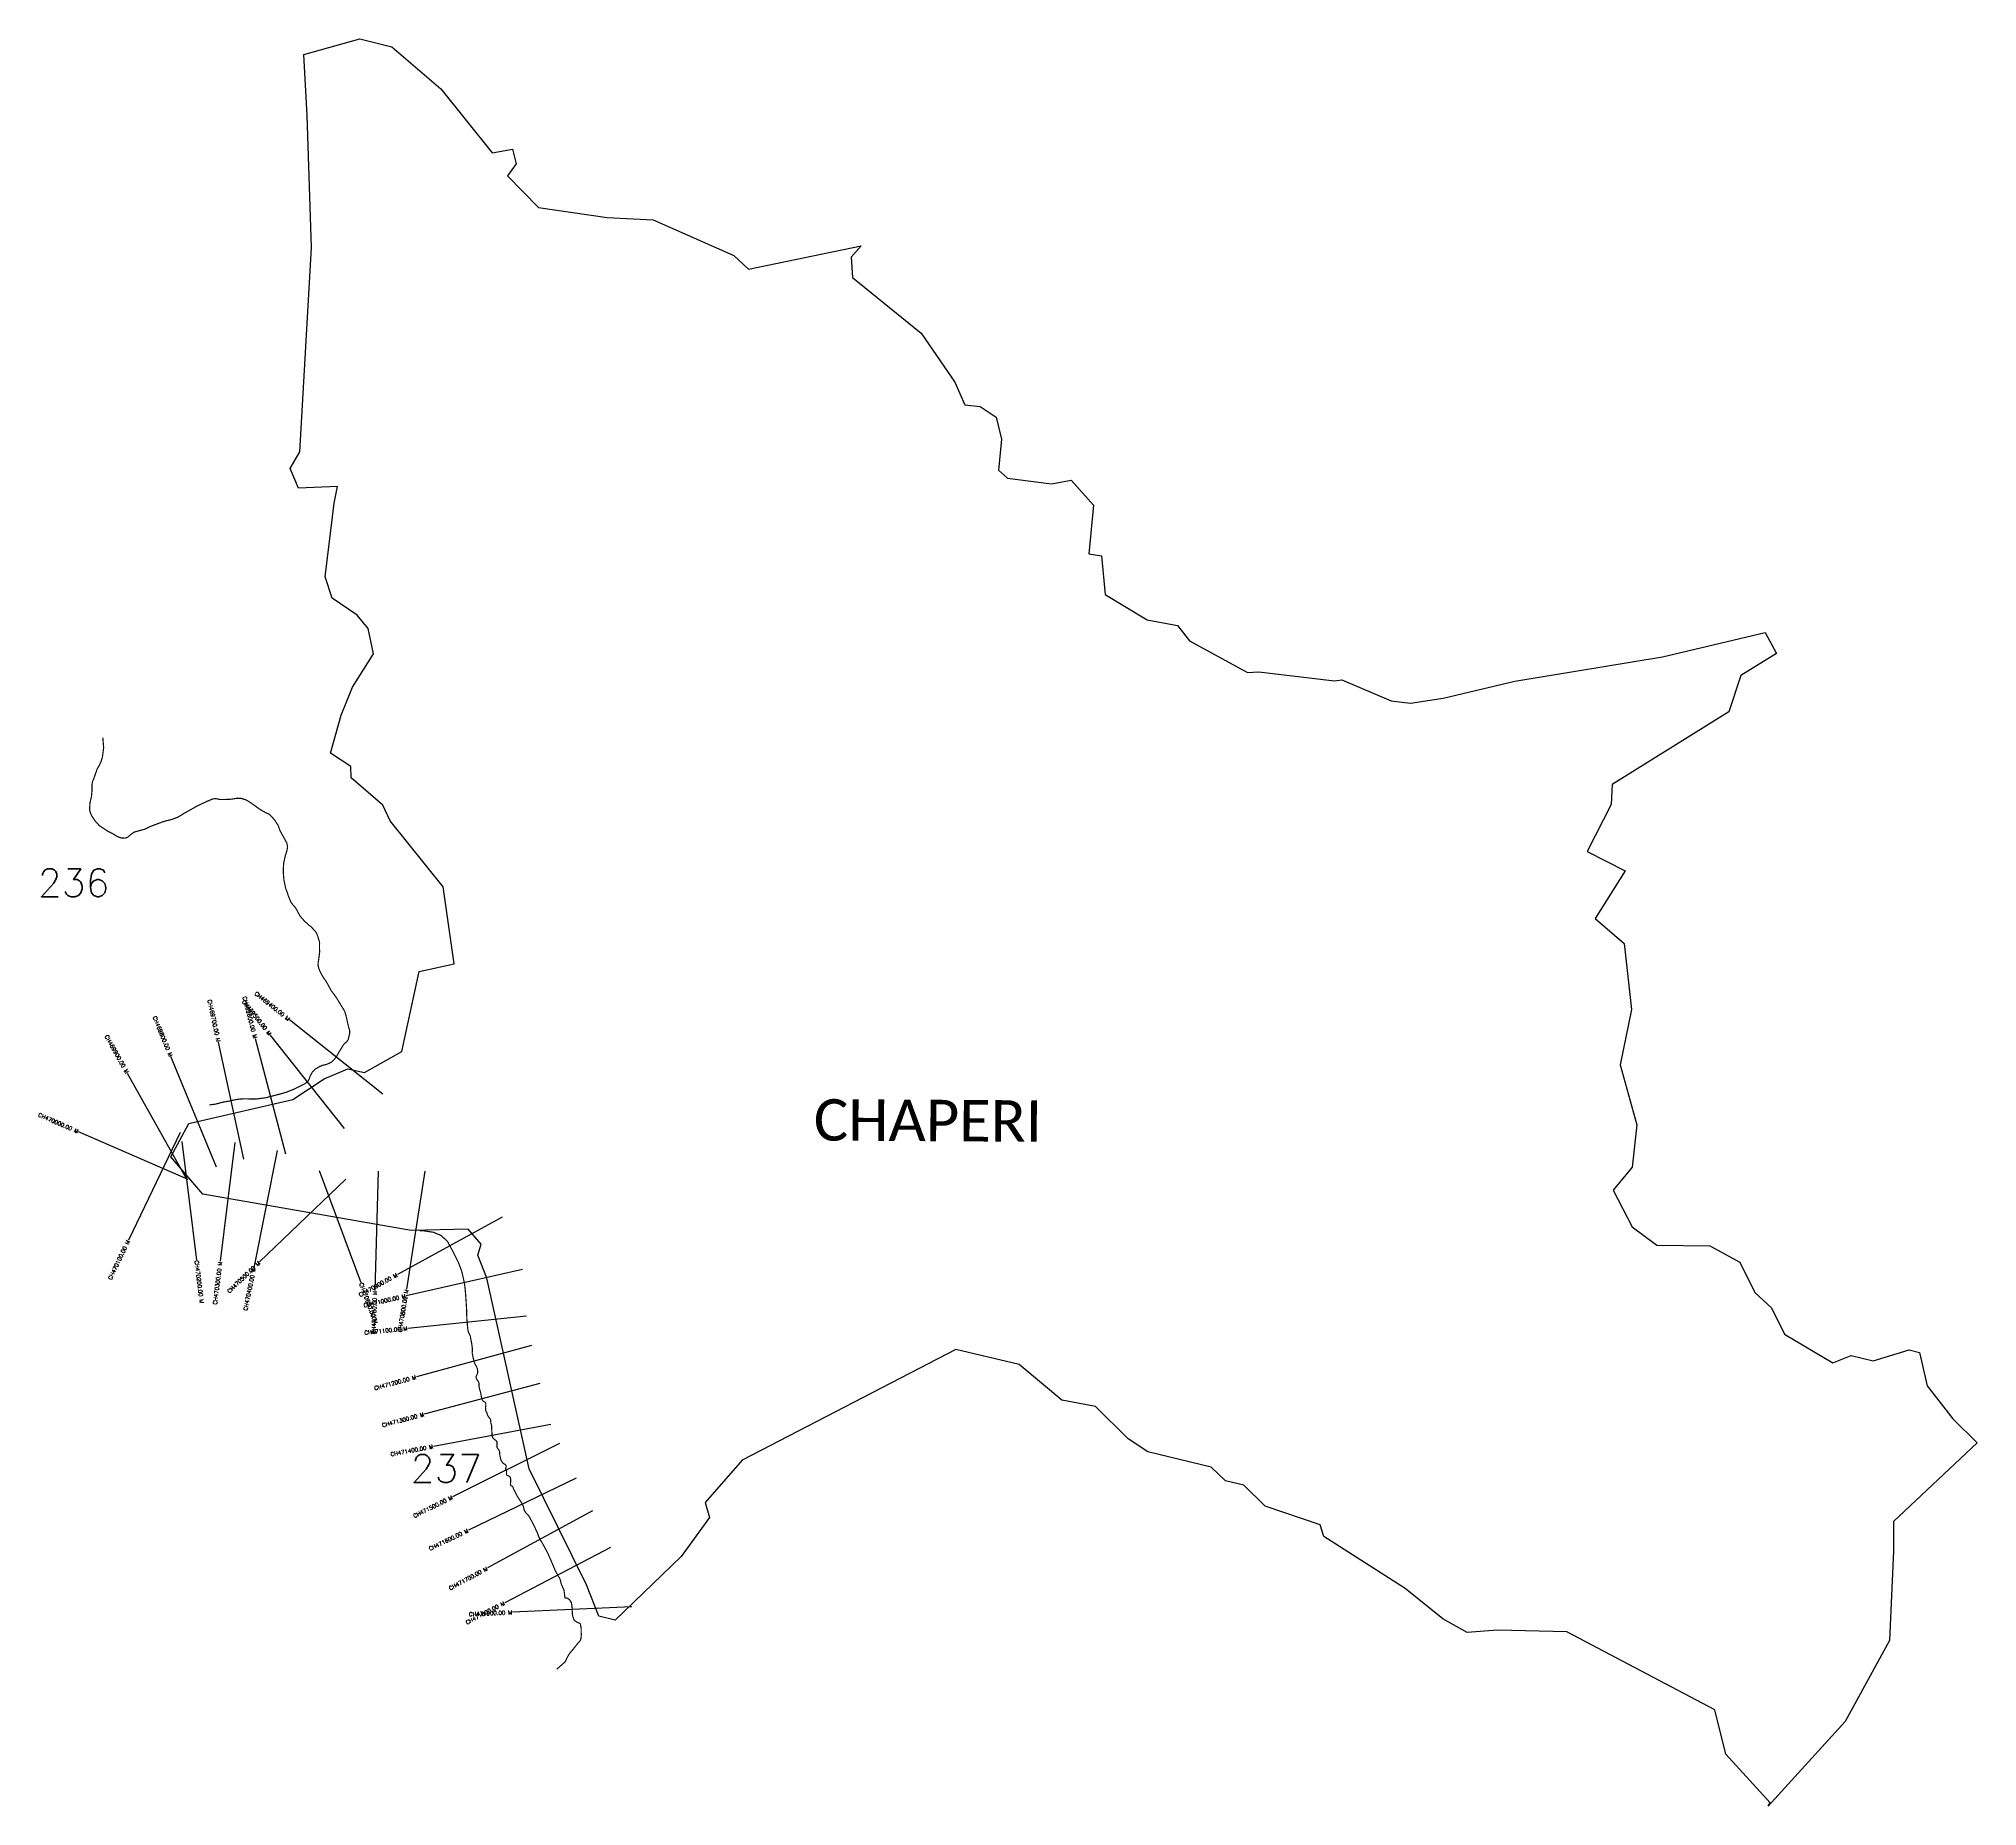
# Model space of a CAD drawing. Header units: metres. Extents: x 310882 to 315750, y 1906255 to 1910693.
import ezdxf
from ezdxf.enums import TextEntityAlignment as Align

# ---------------------------------------------------------------- set-up
doc = ezdxf.new("R2010")
doc.units = ezdxf.units.M
for name, color, linetype in [('CS', 134, 'Continuous'), ('CSMark', 6, 'Continuous'), ('NATURALLY PROTECTED', 3, 'Continuous'), ('village', 3, 'Continuous'), ('VILLAGE NAME', 250, 'Continuous')]:
    doc.layers.add(name, color=color, linetype=linetype)
doc.styles.get("Standard").update_dxf_attribs({"font": 'simplex.shx'})

msp = doc.modelspace()

# ---------------------------------------------------------------- linework, layer by layer
at = {"color": 6, "flags": 128}
msp.add_lwpolyline([(312665, 1910113.8), (312947.2, 1910173)], dxfattribs=at)
at = {"layer": 'CS'}
for p, q in [((311746.5, 1908042.3), (311511.7, 1908229)), ((311397.3, 1907879.7), (311334, 1908173)), ((311502.7, 1907891.6), (311426.6, 1908181.8)), ((311649.8, 1907956), (311463.8, 1908191.4)), ((311328.2, 1907859.1), (311214.3, 1908136.7)), ((311251.8, 1907833), (311105.2, 1908094.8)), ((311257.1, 1907828), (310982.1, 1907947.8)), ((311237.2, 1907946.6), (311107.7, 1907676)), ((311241.4, 1907923.7), (311278.3, 1907626)), ((311374.9, 1907920.8), (311338.1, 1907623)), ((311480.9, 1907900.8), (311422.4, 1907606.5)), ((311653.5, 1907829), (311437, 1907621.3)), ((311586.8, 1907850.9), (311691.2, 1907569.6)), ((311734.4, 1907849.3), (311726.3, 1907549.4)), ((311852.2, 1907849.4), (311805.8, 1907553)), ((312046.2, 1907733.8), (311783, 1907589.9)), ((312097.3, 1907602.6), (311804.8, 1907536)), ((312107.5, 1907484.7), (311809, 1907454.5)), ((312120.1, 1907411.4), (311830.7, 1907332.5)), ((312140.2, 1907316), (311850.3, 1907238.8)), ((312168.3, 1907213.1), (311873.4, 1907158)), ((312189.8, 1907165.6), (311921.5, 1907031.4)), ((312231.6, 1907077.9), (311961.3, 1906947.7)), ((312273, 1906996.2), (312009.5, 1906852.9)), ((312318.3, 1906904.4), (312052.5, 1906765.5)), ((312371.7, 1906755.1), (312072, 1906741.5))]:
    msp.add_line(p, q, dxfattribs=at)
at = {"layer": 'NATURALLY PROTECTED', "const_width": 3, "flags": 128}
for points in [[(311043.1, 1908938.1), (311045.2, 1908912.5), (311042.3, 1908890), (311039.2, 1908879), (311034.5, 1908868.2), (311029, 1908859.4), (311026.6, 1908852.5), (311021.1, 1908836.6), (311017.3, 1908827.4), (311015.9, 1908819.6), (311015.9, 1908804.7), (311014.6, 1908789.6), (311011.2, 1908776.1), (311010.2, 1908764.8), (311009.9, 1908757.2), (311011.7, 1908749.2), (311015.7, 1908740.6), (311024.6, 1908727.2), (311035.2, 1908716.2), (311053.3, 1908704.1), (311069.9, 1908695.4), (311079.1, 1908689.5), (311088.5, 1908686), (311099.7, 1908685.3), (311105.8, 1908688), (311115, 1908695.7), (311122.5, 1908700.7), (311133.2, 1908703.7), (311149.5, 1908708.1), (311164.1, 1908715.3), (311197.4, 1908727.7), (311216.1, 1908732.2), (311230.8, 1908737.6), (311246.7, 1908747.3), (311280.6, 1908766.4), (311305.6, 1908778.1), (311319.5, 1908783.9), (311326.4, 1908784.5), (311338.1, 1908782.4), (311350, 1908782.4), (311365.8, 1908783.2), (311380.3, 1908785.5), (311390.1, 1908785.4), (311403.3, 1908781.2), (311415.9, 1908773.3), (311438.7, 1908756.9), (311451.5, 1908749.8), (311461.1, 1908745.1), (311467.1, 1908739.5), (311475, 1908730.3), (311481.4, 1908720.2), (311483, 1908718.3), (311488.5, 1908703.5), (311498.7, 1908684.9), (311505.3, 1908672.9), (311507.2, 1908663.5), (311505.6, 1908654.5), (311501, 1908639.4), (311499.2, 1908631.5), (311497.3, 1908622.9), (311496.5, 1908609.7), (311496.5, 1908597.3), (311497.7, 1908582.3), (311499.3, 1908573.9), (311501.5, 1908563.3), (311503.3, 1908556.4), (311506.1, 1908549.9), (311508.7, 1908541.2), (311512.7, 1908531.4), (311515.4, 1908524.7), (311519.7, 1908518.9), (311526.1, 1908512), (311530.4, 1908504.6), (311534.1, 1908497.5), (311538.5, 1908489.9), (311543.5, 1908483.8), (311549.4, 1908477.3), (311557.8, 1908469.4), (311565, 1908463.7), (311571.3, 1908457.3), (311577.2, 1908451), (311581.6, 1908442.9), (311584.6, 1908433.5), (311587.2, 1908425.1), (311587.5, 1908421.6), (311587.2, 1908410.8), (311587.7, 1908399.8), (311585.6, 1908382.8), (311583.8, 1908371.9), (311583.7, 1908365.3), (311585.7, 1908357.7), (311588.7, 1908350.2), (311597.4, 1908334.6), (311604.1, 1908325.5), (311608.3, 1908317.8), (311616.6, 1908302.5), (311621.5, 1908296.1), (311626, 1908290.1), (311630.9, 1908282.9), (311638.1, 1908271.1), (311649.9, 1908251.8), (311651.8, 1908246.7), (311653.7, 1908240.4), (311657.5, 1908223.3), (311659.7, 1908213.6), (311663, 1908202.3), (311663, 1908194.5), (311660.4, 1908184.1), (311659.3, 1908179.6), (311656, 1908174.7), (311649.5, 1908169), (311645.9, 1908164.1), (311636.3, 1908148.4), (311630, 1908136.8), (311623, 1908128.1), (311616.5, 1908122.4), (311604.9, 1908117.2), (311595.8, 1908115.2), (311587.8, 1908111.9), (311576.3, 1908105.2), (311569.5, 1908098.3), (311564, 1908088.3), (311561.5, 1908080.7), (311558.3, 1908074.9), (311550.6, 1908068.7), (311537.4, 1908062.2), (311520.3, 1908053.8), (311505.3, 1908047.9), (311493.6, 1908044.3), (311452.4, 1908033.5), (311434.6, 1908031.1), (311427.3, 1908030.1), (311413.7, 1908030.5), (311401.4, 1908030.8), (311388.8, 1908030.4), (311378.5, 1908029), (311371.1, 1908027.5), (311361.9, 1908025.5), (311353.6, 1908023.9), (311344.9, 1908022.5), (311326.6, 1908017.6), (311310.4, 1908015.4)], [(311838.8, 1907700), (311841.4, 1907699.7), (311850.1, 1907699.2), (311873.2, 1907695.8), (311893.2, 1907687.5), (311909, 1907672.1), (311920.3, 1907651.4), (311936.2, 1907619.7), (311944.4, 1907598.3), (311951.1, 1907568.7), (311953.3, 1907551.3), (311954.9, 1907530.1), (311956.6, 1907504.4), (311957.3, 1907479), (311958.7, 1907465), (311958.8, 1907460.4), (311959.8, 1907452.7), (311960.1, 1907450.1), (311960.8, 1907446.5), (311961.5, 1907444.5), (311962.8, 1907441.6), (311964.2, 1907438.9), (311965.4, 1907436.8), (311966.4, 1907433.2), (311967, 1907428.5), (311969.2, 1907418.1), (311970.4, 1907409.6), (311971.2, 1907404.4), (311971.2, 1907398.1), (311970.7, 1907392.9), (311971, 1907390.4), (311972.2, 1907386), (311973, 1907381.5), (311974.7, 1907374.6), (311976.2, 1907368.9), (311978.2, 1907364.4), (311981.7, 1907357.8), (311983.5, 1907353.5), (311984.3, 1907349.9), (311984.8, 1907346.7), (311984.4, 1907342.8), (311982.9, 1907338.6), (311980.5, 1907333.2), (311980.5, 1907331.6), (311981.1, 1907328.7), (311983.5, 1907324.5), (311985.6, 1907321.7), (311987.1, 1907319.3), (311987.8, 1907316.6), (311987.7, 1907313.7), (311987.7, 1907310.4), (311988.1, 1907308.1), (311988.9, 1907303.4), (311989.9, 1907299.8), (311991.1, 1907295.9), (311992.5, 1907290.5), (311993.7, 1907283.1), (311995.4, 1907276.7), (311996.5, 1907274), (311999, 1907270.9), (312000.3, 1907270.2), (312001.9, 1907269.6), (312004.2, 1907268.2), (312004.8, 1907266.4), (312005, 1907264.7), (312004.9, 1907260.7), (312004.2, 1907255.4), (312004.4, 1907253.1), (312004.6, 1907249.7), (312005, 1907247.2), (312006.4, 1907244.4), (312007.6, 1907242.5), (312008, 1907241), (312008.7, 1907237.8), (312010.5, 1907234.5), (312013.6, 1907230), (312015.2, 1907227.8), (312016.8, 1907225.7), (312017.4, 1907223.5), (312017.3, 1907220.1), (312017.6, 1907217.5), (312018.1, 1907214.8), (312018.9, 1907212.7), (312019.5, 1907210), (312019.6, 1907207.2), (312019.8, 1907202), (312020.1, 1907195), (312020.8, 1907185.9), (312021.6, 1907181.8), (312022.7, 1907179.2), (312026.4, 1907175.6), (312029.6, 1907173.5), (312031.9, 1907171), (312032.9, 1907168.9), (312033.2, 1907166.2), (312033.2, 1907161.4), (312032.9, 1907157.7), (312033.3, 1907155.2), (312034.7, 1907153.1), (312036.7, 1907150.4), (312038.6, 1907147.4), (312039.5, 1907145.1), (312039.8, 1907142.6), (312039.9, 1907139.6), (312040.1, 1907136), (312041, 1907131.9), (312042.2, 1907126.4), (312044.1, 1907121.9), (312046.7, 1907117.3), (312049.6, 1907114.7), (312053.5, 1907112.9), (312055.2, 1907110.9), (312055.9, 1907109.1), (312056, 1907106.5), (312055.5, 1907104.7), (312055, 1907103.5), (312054.6, 1907101.7), (312055.4, 1907099.1), (312056.9, 1907096.1), (312057.1, 1907094.1), (312056.7, 1907090), (312056.8, 1907087.4), (312057.4, 1907086.2), (312059.5, 1907085), (312063.2, 1907083.3), (312066.1, 1907080.6), (312067.4, 1907075.4), (312067.2, 1907067.8), (312066.7, 1907063), (312066.9, 1907061.3), (312068.5, 1907059.5), (312071.6, 1907057.7), (312073.3, 1907055.2), (312074.7, 1907050.9), (312085.2, 1907031), (312094.7, 1907016.5), (312099.5, 1907006.5), (312101.6, 1906997.1), (312105.1, 1906991.8), (312112.4, 1906984.4), (312116.7, 1906976.6), (312122.1, 1906966.9), (312126.6, 1906958.1), (312129.9, 1906950.6), (312132.6, 1906945.2), (312134.7, 1906940.5), (312136, 1906936.8), (312137.9, 1906931.1), (312141.2, 1906924.6), (312144.1, 1906919.3), (312146.5, 1906915.9), (312148.7, 1906912), (312152.7, 1906904.6), (312160.3, 1906890.4), (312167.9, 1906873.4), (312172.6, 1906862.1), (312178.7, 1906847.8), (312187.3, 1906831.4), (312189, 1906829.1), (312190.5, 1906826.5), (312192.9, 1906820.2), (312193.5, 1906814.8), (312196.7, 1906807.2), (312201.1, 1906797.7), (312202.2, 1906790.7), (312203.3, 1906779.8), (312203.5, 1906778.1), (312205.2, 1906777.4), (312208.9, 1906777.3), (312214.8, 1906773.6), (312219.6, 1906766.4), (312221.5, 1906756), (312222, 1906744), (312222.2, 1906738.3), (312222.9, 1906732.9), (312225.2, 1906725.9), (312226.8, 1906722.2), (312228.5, 1906720.1), (312234.5, 1906716.4), (312241.7, 1906713.4), (312242.5, 1906711.4), (312244.3, 1906702), (312244.7, 1906684.8), (312244, 1906675), (312241.5, 1906669.7), (312236.9, 1906664.9), (312227.8, 1906653.2), (312214.8, 1906637.3), (312208.7, 1906626.9), (312203.8, 1906616.8), (312190.4, 1906604.9), (312183.1, 1906598.6)]]:
    msp.add_lwpolyline(points, dxfattribs=at)
at = {"layer": 'village', "color": 6}
for points in [[(314883.8, 1907709.2, 0), (314945.4, 1907663.2, 0), (315079, 1907661.6, 0), (315154.6, 1907620.3, 0), (315191.8, 1907544.8, 0), (315233.4, 1907505.9, 0), (315266.6, 1907439.7, 0), (315388, 1907368.2, 0), (315433.5, 1907386.1, 0), (315488.9, 1907372.5, 0), (315579.5, 1907400.4, 0), (315605, 1907394, 0), (315624.9, 1907309.8, 0), (315689.3, 1907227.1, 0), (315750.4, 1907167.1, 0), (315539.8, 1906969.5, 0), (315540.5, 1906895.9, 0), (315530.2, 1906671, 0), (315418.4, 1906467.6, 0), (315225.6, 1906254.5, 0), (315230.2, 1906263.4, 0), (315118.8, 1906385.6, 0), (315091.8, 1906496.8, 0), (314719.4, 1906692.5, 0), (314545.8, 1906696.4, 0), (314469.2, 1906691.1, 0), (314408.5, 1906724.7, 0), (314313.8, 1906801.6, 0), (314109.4, 1906932.2, 0), (314100.4, 1906960.8, 0), (313962.2, 1907007.8, 0), (313908.4, 1907060.7, 0), (313862.9, 1907071.8, 0), (313826.2, 1907106.3, 0), (313667.4, 1907144.5, 0), (313618.4, 1907176.8, 0), (313536.4, 1907258, 0), (313451.5, 1907274.5, 0), (313344.3, 1907364, 0), (313185.3, 1907401.4, 0), (312648.6, 1907123.6, 0), (312556.2, 1907017.6, 0), (312566.3, 1906979.2, 0), (312495.2, 1906881.9, 0), (312329.4, 1906722.1, 0), (312288.7, 1906731.9, 0), (312257.8, 1906810.8, 0), (312113.7, 1907101.5, 0), (312007.5, 1907580.3, 0), (311984.5, 1907638.6, 0), (311993.3, 1907665.7, 0), (311960.3, 1907703.7, 0), (311817.2, 1907700.1, 0), (311294, 1907791, 0), (311214.3, 1907884.8, 0), (311258.9, 1907969.2, 0), (311520.6, 1908029.4, 0), (311598.8, 1908081.4, 0), (311658.8, 1908106.5, 0), (311700.2, 1908096.8, 0), (311793.9, 1908149.3, 0), (311837.2, 1908350.2, 0), (311925.4, 1908369.6, 0), (311897.9, 1908562.9, 0), (311764.5, 1908728.7, 0), (311746.6, 1908768.1, 0), (311667, 1908836.7, 0), (311666.3, 1908865.4, 0), (311614.8, 1908898.7, 0), (311641.9, 1908994.4, 0), (311670.3, 1909064.1, 0), (311722.5, 1909148, 0), (311709.8, 1909212, 0), (311682, 1909244.9, 0), (311619.2, 1909288, 0), (311601.7, 1909341.6, 0), (311624.5, 1909526.1, 0), (311632.2, 1909568, 0), (311534.3, 1909563.9, 0), (311513.4, 1909613.5, 0), (311538.3, 1909655.6, 0), (311567.5, 1910168.1, 0), (311556.4, 1910500, 0), (311547.8, 1910653, 0), (311688.5, 1910692.6, 0), (311769.2, 1910672.5, 0), (311891.8, 1910566.9, 0), (312020.5, 1910406.4, 0), (312072.2, 1910415.4, 0), (312080.8, 1910378.3, 0), (312059.5, 1910348.2, 0), (312137.2, 1910268.6, 0), (312309.5, 1910243.4, 0), (312425.2, 1910237.8, 0), (312627.8, 1910148.7, 0), (312665, 1910113.8, 0)], [(312947.2, 1910173, 0), (312922.1, 1910143.9, 0), (312926, 1910093.1, 0), (313097.9, 1909953, 0), (313182.6, 1909830.6, 0), (313207.9, 1909773.6, 0), (313246.6, 1909769.6, 0), (313286.7, 1909742.6, 0), (313300.3, 1909687.2, 0), (313292.4, 1909609.6, 0), (313315.4, 1909589.2, 0), (313425.8, 1909575.1, 0), (313475.1, 1909584.1, 0), (313531.3, 1909521.2, 0), (313519.6, 1909399.5, 0), (313550.9, 1909394, 0), (313560.7, 1909296.8, 0), (313665.6, 1909233.3, 0), (313741.7, 1909219.2, 0), (313772, 1909180.7, 0), (313917.4, 1909101.3, 0), (313946.4, 1909102.6, 0), (314136.1, 1909080.7, 0), (314155, 1909083.1, 0), (314278.4, 1909030.5, 0), (314327.5, 1909024, 0), (314409.5, 1909036.7, 0), (314589.5, 1909079.6, 0), (314960.4, 1909140.4, 0), (315217.6, 1909201.8, 0), (315246.1, 1909148.9, 0), (315156.9, 1909093.5, 0), (315126.7, 1909002.4, 0), (314833.9, 1908819.9, 0), (314830.9, 1908769.8, 0), (314771, 1908652.2, 0), (314866.4, 1908603.7, 0), (314790.5, 1908483.9, 0), (314864, 1908421.2, 0), (314882.4, 1908255.4, 0), (314854.1, 1908116, 0), (314895.2, 1907965.9, 0), (314883.9, 1907859.1, 0), (314836.5, 1907801.3, 0), (314883.8, 1907709.2, 0)]]:
    msp.add_polyline3d(points, dxfattribs=at)

# ---------------------------------------------------------------- texts
at = {"char_height": 70, "attachment_point": 1}
for s, insert in [('236', (310879.9, 1908608.2)), ('237', (311816, 1907137.8))]:
    msp.add_mtext_dynamic_manual_height_columns(s, width=95.172, gutter_width=1, heights=[0], dxfattribs=dict(at, insert=insert))
at = {"layer": 'CSMark'}
for s, rotation, p in [('CH469700.00 M', 282.1858, (311333.8, 1908173.9)), ('CH469500.00 M', 308.3122, (311463.2, 1908192.1)), ('CH469600.00 M', 284.7127, (311426.3, 1908182.7)), ('CH469400.00 M', 321.5046, (311510.9, 1908229.6)), ('CH469800.00 M', 292.3213, (311213.9, 1908137.6)), ('CH469900.00 M', 299.263, (311104.7, 1908095.6)), ('CH470000.00 M', 336.4703, (310981.2, 1907948.2)), ('CH470100.00 M', 64.4156, (311107.2, 1907675.1)), ('CH470500.00 M', 43.8202, (311436.3, 1907620.6)), ('CH470300.00 M', 82.9599, (311338, 1907622)), ('CH470400.00 M', 78.7652, (311422.2, 1907605.5)), ('CH470900.00 M', 28.6579, (311782.1, 1907589.4)), ('CH471000.00 M', 12.8239, (311803.8, 1907535.8)), ('CH470700.00 M', 88.4547, (311726.3, 1907548.4)), ('CH470800.00 M', 81.1082, (311805.7, 1907552.1)), ('CH471100.00 M', 5.7776, (311808, 1907454.4)), ('CH471200.00 M', 15.2498, (311829.7, 1907332.2)), ('CH471300.00 M', 14.9024, (311849.3, 1907238.6)), ('CH471400.00 M', 10.5783, (311872.4, 1907157.9)), ('CH471500.00 M', 26.581, (311920.7, 1907030.9)), ('CH471600.00 M', 25.7235, (311960.4, 1906947.3)), ('CH471700.00 M', 28.5342, (312008.6, 1906852.4)), ('CH471800.00 M', 27.5901, (312051.6, 1906765)), ('CH471900.00 M', 2.6011, (312071, 1906741.4))]:
    msp.add_text(s, height=10, rotation=rotation, dxfattribs=at).set_placement(p, align=Align.MIDDLE_RIGHT)
for s, rotation, p in [('CH470200.00 M', 277.052, (311278.4, 1907625)), ('CH470600.00 M', 290.3755, (311691.6, 1907568.7))]:
    msp.add_text(s, height=10, rotation=rotation, dxfattribs=at).set_placement(p, align=Align.MIDDLE_LEFT)
at = {"layer": 'VILLAGE NAME', "insert": (312829, 1908030.1), "char_height": 104.042, "attachment_point": 1, "rotation": 359.6762}
msp.add_mtext_dynamic_manual_height_columns('{\\fCalibri|b0|i0|c0|p34;CHAPERI}', width=774.048, gutter_width=520.2, heights=[0], dxfattribs=at)

doc.saveas('drawing.dxf')
